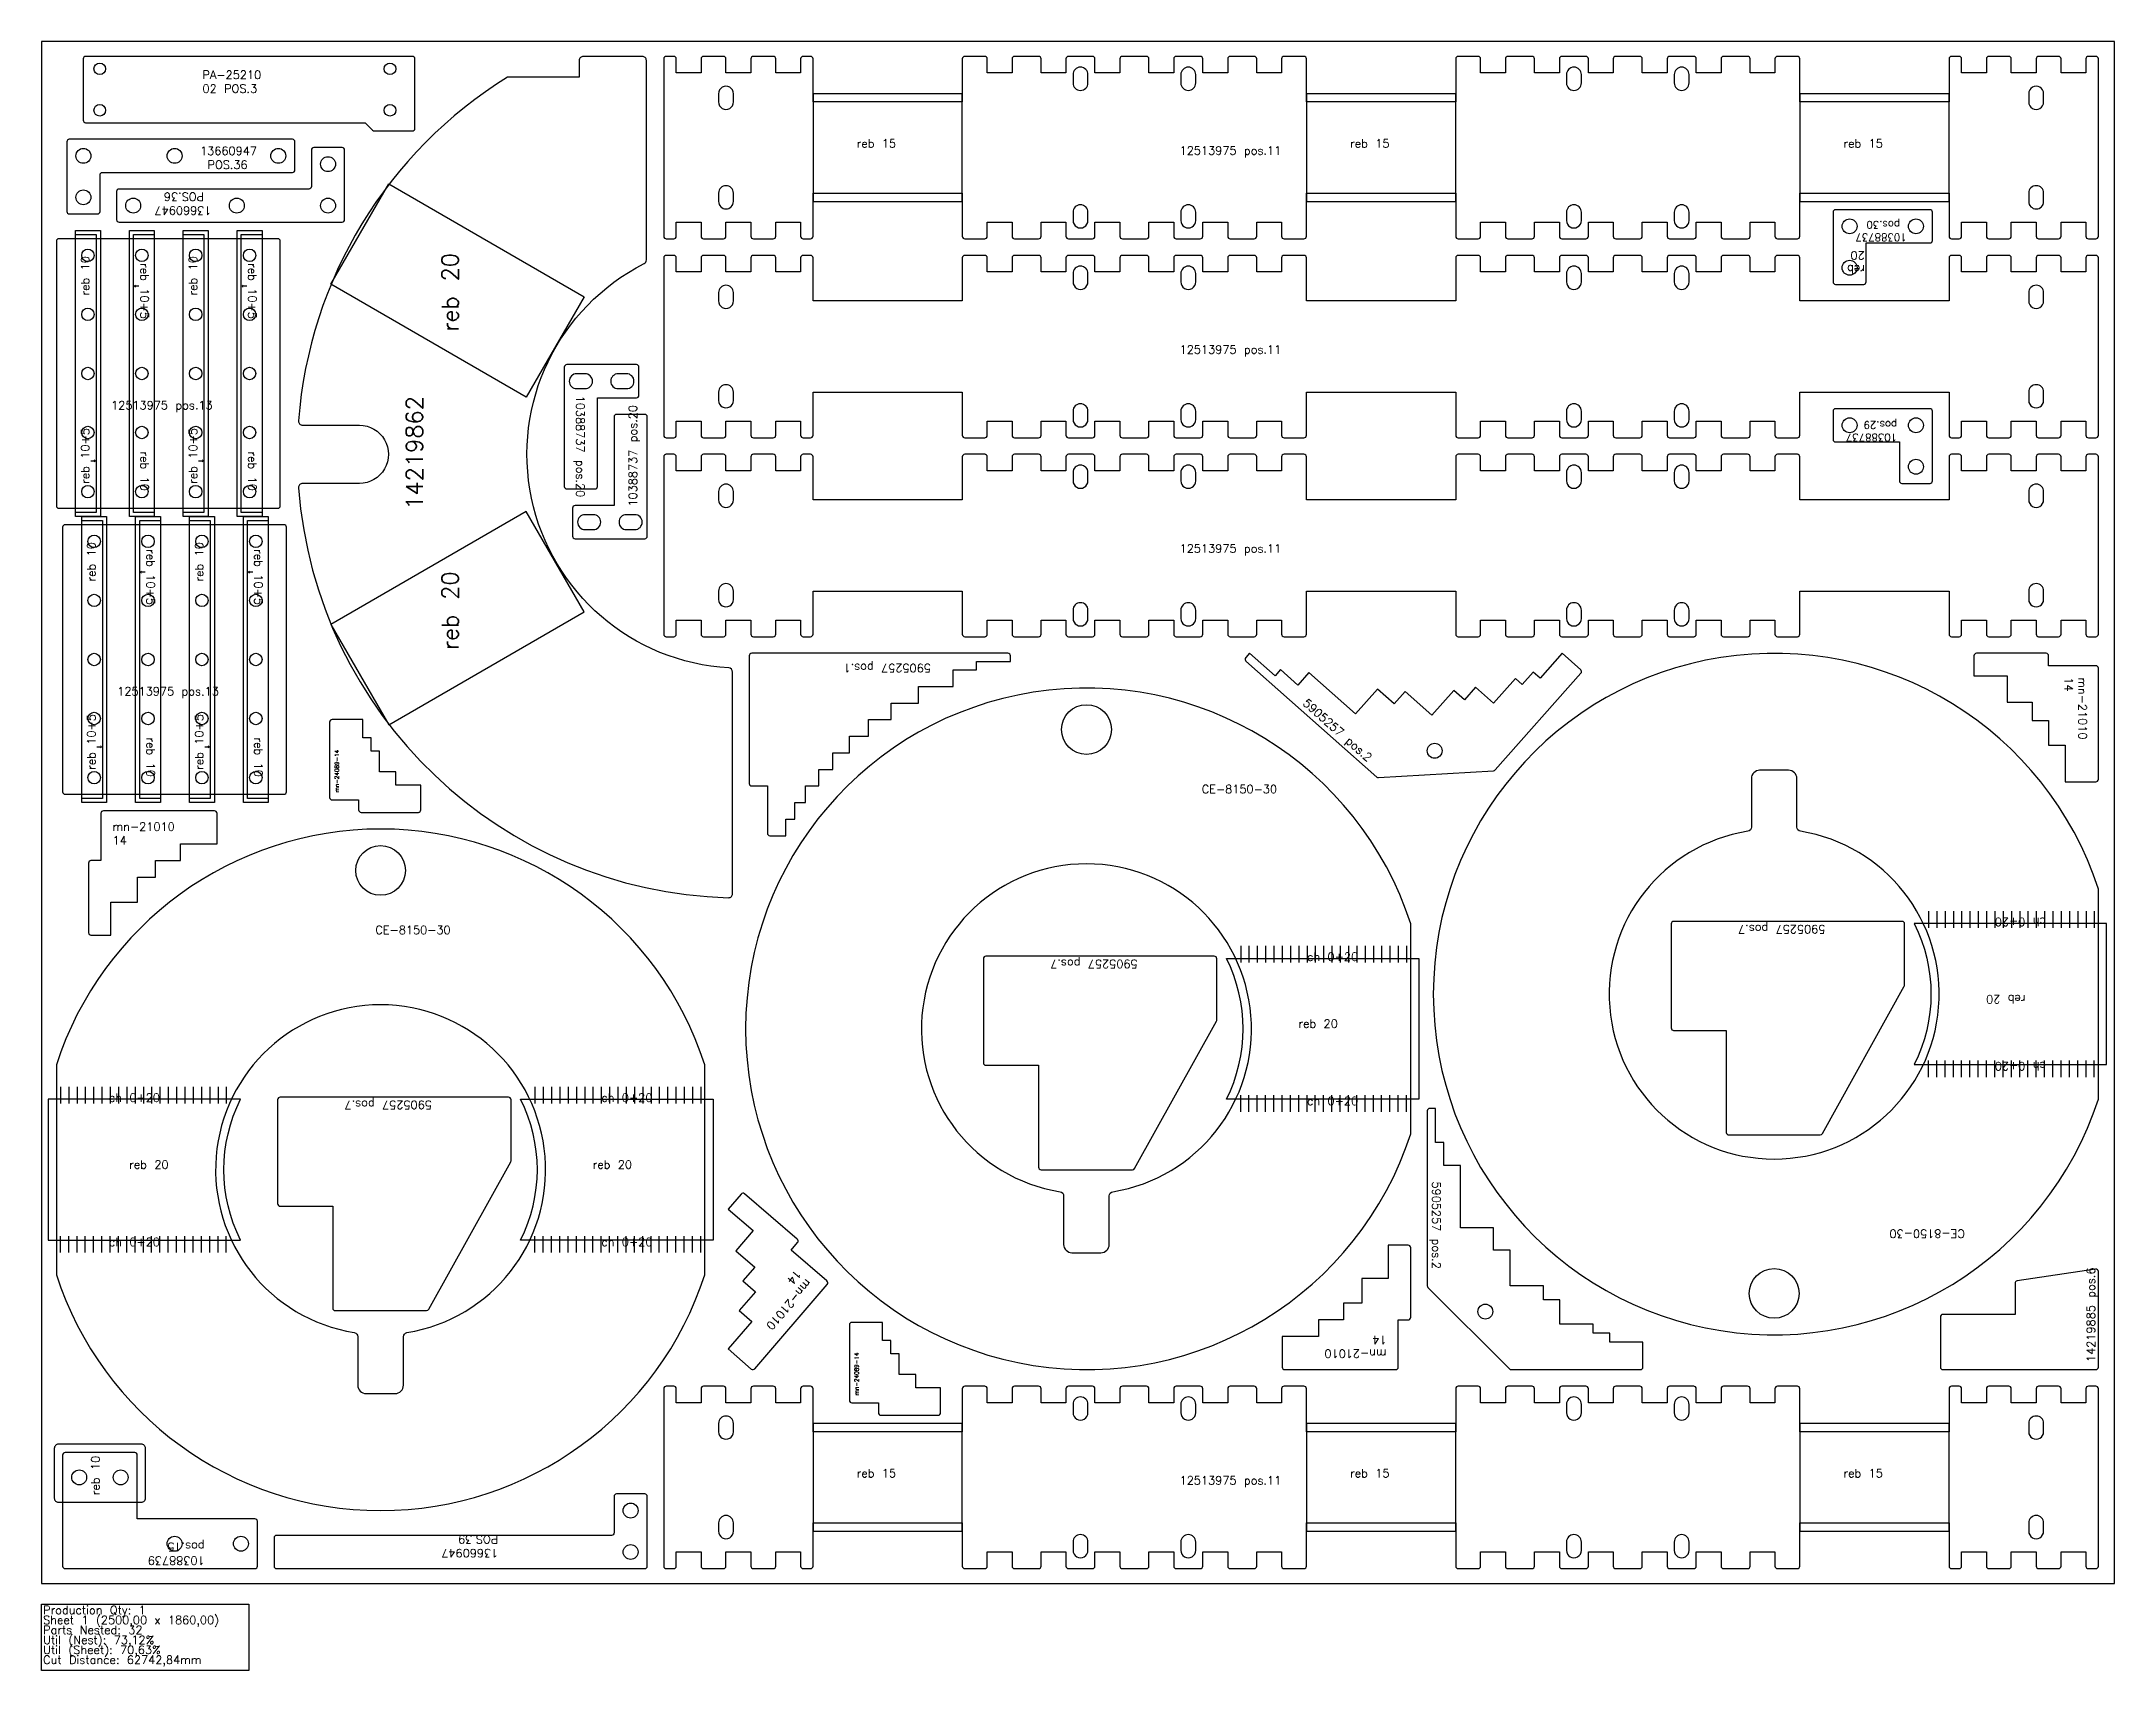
# Model space of a CAD drawing. Header units: millimetres. Extents: x 0 to 2500, y -105 to 1860.
import ezdxf

# ---------------------------------------------------------------- set-up
doc = ezdxf.new("R2010")
doc.units = ezdxf.units.MM
for name, color, linetype in [('10388737v0', 7, 'Continuous'), ('10388739v0', 7, 'Continuous'), ('12513975', 7, 'Continuous'), ('13660947v0', 7, 'Continuous'), ('14219862', 7, 'Continuous'), ('14219885', 7, 'Continuous'), ('5905257', 7, 'Continuous'), ('CE-8150-30', 7, 'Continuous'), ('Chanfro', 7, 'Continuous'), ('mn-21010 14', 7, 'Continuous'), ('mn-24089-14', 7, 'Continuous'), ('PA-25210-02', 7, 'Continuous'), ('Rebaixo', 7, 'Continuous'), ('sheet', 24, 'Continuous'), ('Stats', 7, 'Continuous'), ('Texto', 7, 'Continuous')]:
    doc.layers.add(name, color=color, linetype=linetype)
doc.styles.get("Standard").update_dxf_attribs({"font": 'txt.shx'})

msp = doc.modelspace()

# ---------------------------------------------------------------- texts
at = {"layer": 'Chanfro', "color": 1, "char_height": 10, "rotation": 180}
for insert, attachment_point in [((2355.6, 803), 9), ((2355.6, 618.9), 3)]:
    msp.add_mtext_dynamic_manual_height_columns('ch 0+20', width=61.964, gutter_width=12.5, heights=[0], dxfattribs=dict(at, insert=insert, attachment_point=attachment_point))
at = {"layer": 'Chanfro', "color": 1, "char_height": 10}
for insert, attachment_point in [((1526.2, 761), 1), ((142.9, 591.1), 3), ((675.1, 591.1), 1), ((1526.2, 577), 7), ((142.9, 407), 9), ((675.1, 407), 7)]:
    msp.add_mtext_dynamic_manual_height_columns('ch 0+20', width=61.964, gutter_width=12.5, heights=[0], dxfattribs=dict(at, insert=insert, attachment_point=attachment_point))
at = {"layer": 'Rebaixo', "color": 3, "char_height": 10, "attachment_point": 1}
for insert in [(983.1, 1742), (1578.1, 1742), (2173.1, 1742), (983.1, 138), (1578.1, 138), (2173.1, 138)]:
    msp.add_mtext_dynamic_manual_height_columns('reb 15', width=81.56, gutter_width=12.5, heights=[0], dxfattribs=dict(at, insert=insert))
at = {"layer": 'Rebaixo', "color": 6, "attachment_point": 1}
for s, width, insert, char_height, rotation in [('reb 20', 96.586, (482.8, 1509.9), 20, 90), ('reb 10', 68.93, (47.7, 1553.5), 10, 90), ('reb 10+5', 68.93, (129.3, 1592.6), 10, 270), ('reb 10', 68.93, (177.7, 1553.5), 10, 90), ('reb 10+5', 68.93, (259.3, 1592.6), 10, 270), ('reb 10+5', 68.93, (47.7, 1326.4), 10, 90), ('reb 10+5', 68.93, (177.7, 1326.4), 10, 90), ('reb 10', 68.93, (129.3, 1365.5), 10, 270), ('reb 10', 68.93, (259.3, 1365.5), 10, 270), ('reb 10', 68.93, (55.2, 1208.5), 10, 90), ('reb 10', 68.93, (185.2, 1208.5), 10, 90), ('reb 10+5', 68.93, (136.7, 1247.6), 10, 270), ('reb 10+5', 68.93, (266.7, 1247.6), 10, 270), ('reb 20', 96.586, (482.8, 1125.8), 20, 90), ('reb 10+5', 68.93, (55.2, 981.4), 10, 90), ('reb 10+5', 68.93, (185.2, 981.4), 10, 90), ('reb 10', 68.93, (136.7, 1020.5), 10, 270), ('reb 10', 68.93, (266.7, 1020.5), 10, 270)]:
    msp.add_mtext_dynamic_manual_height_columns(s, width=width, gutter_width=12.5, heights=[0], dxfattribs=dict(at, insert=insert, char_height=char_height, rotation=rotation))
at = {"layer": 'Rebaixo', "color": 2, "insert": (2198.8, 1606.8), "char_height": 10, "width": 40.707, "attachment_point": 7, "rotation": 180}
msp.add_mtext('reb 20 ', dxfattribs=at)
at = {"layer": 'Rebaixo', "color": 1, "insert": (2345.2, 699.7), "char_height": 10, "attachment_point": 3, "rotation": 180}
msp.add_mtext_dynamic_manual_height_columns('reb 20', width=58.377, gutter_width=12.5, heights=[0], dxfattribs=at)
at = {"layer": 'Rebaixo', "color": 1, "char_height": 10}
for insert, attachment_point in [((1515.8, 680.3), 1), ((153.3, 510.3), 3), ((664.7, 510.3), 1)]:
    msp.add_mtext_dynamic_manual_height_columns('reb 20', width=58.377, gutter_width=12.5, heights=[0], dxfattribs=dict(at, insert=insert, attachment_point=attachment_point))
at = {"layer": 'Rebaixo', "color": 4, "linetype": 'Continuous', "lineweight": 25, "insert": (60.1, 106.5), "char_height": 10, "attachment_point": 1, "rotation": 90}
msp.add_mtext_dynamic_manual_height_columns('reb 10', width=47.491, gutter_width=12.5, heights=[0], dxfattribs=at)
at = {"layer": 'Stats', "color": 60}
for s, p in [('Sheet 1 (2500,00 x 1860,00)', (2, -49)), ('Production Qty: 1', (2, -37)), ('Parts Nested: 32', (2, -61)), ('Util (Nest): 73,12%', (2, -73)), ('Util (Sheet): 70,63%', (2, -85)), ('Cut Distance: 62742,84mm', (2, -97))]:
    msp.add_text(s, height=10, dxfattribs=at).set_placement(p)
at = {"layer": 'Texto', "color": 2, "char_height": 10, "attachment_point": 1}
for s, insert, width in [('PA-25210 02 POS.3', (194.2, 1824.8), 93.785), ('13660947\\P POS.36', (191.3, 1733), 116.776), ('12513975 pos.11', (1372.6, 1493.4), 172.613), ('12513975 pos.11', (1372.6, 1253.4), 172.613), ('mn-21010 14', (85.7, 917.9), 87.681)]:
    msp.add_mtext(s, dxfattribs=dict(at, insert=insert, width=width))
at = {"layer": 'Texto', "color": 3, "char_height": 10, "width": 172.613, "attachment_point": 1}
for insert in [(1372.6, 1733.4), (1372.6, 129.4)]:
    msp.add_mtext('12513975 pos.11', dxfattribs=dict(at, insert=insert))
at = {"layer": 'Texto', "color": 2}
for s, insert, char_height, width, attachment_point, rotation in [('13660947\\P POS.36', (205, 1651), 10, 116.776, 1, 180), ('10388737\\P pos.30', (2249.3, 1646.2), 9, 206.32, 7, 180), ('10388737 pos.20', (654.8, 1432.7), 10, 206.32, 1, 270), ('10388737 pos.20', (708.2, 1299), 10, 206.32, 1, 90), ('10388737 \\Ppos.29', (2237.8, 1377.8), 9, 206.32, 1, 180), ('5905257 pos.1', (1072.6, 1099.1), 10, 209.203, 1, 180), ('mn-21010 14', (2466.5, 1093.1), 10, 87.681, 1, 270), ('5905257 pos.2', (1526.9, 1068.1), 10, 209.203, 1, 318.4422), ('mn-24089-14', (353.7, 954), 5, 76.182, 1, 90), ('5905257 pos.7', (2151.3, 784.2), 10, 209.203, 1, 180), ('5905257 pos.7', (1321.9, 742.3), 10, 209.203, 1, 180), ('5905257 pos.7', (470.8, 572.3), 10, 209.203, 1, 180), ('5905257 pos.2', (1687.2, 484.9), 10, 209.203, 1, 270), ('mn-21010 14', (929.8, 361.6), 10, 87.681, 1, 229.325), ('14219885 pos.6', (2466.5, 267.2), 10, 277.851, 1, 90), ('mn-24089-14', (980.5, 226.9), 5, 76.182, 1, 90), ('mn-21010 14', (1622.2, 272.1), 10, 87.681, 1, 180), ('13660947 POS.39', (550.8, 31.6), 10, 116.776, 1, 180)]:
    msp.add_mtext(s, dxfattribs=dict(at, insert=insert, char_height=char_height, width=width, attachment_point=attachment_point, rotation=rotation))
at = {"layer": 'Texto', "color": 6, "char_height": 10, "attachment_point": 1}
for insert in [(84, 1426.2), (91.4, 1081.2)]:
    msp.add_mtext_dynamic_manual_height_columns('12513975 pos.13', width=172.613, gutter_width=12.5, heights=[0], dxfattribs=dict(at, insert=insert))
at = {"layer": 'Texto', "color": 6, "insert": (439.8, 1295.1), "char_height": 20, "width": 576.404, "attachment_point": 1, "rotation": 90}
msp.add_mtext('14219862', dxfattribs=at)
at = {"layer": 'Texto', "color": 1, "char_height": 10, "width": 32.108, "attachment_point": 1}
for insert in [(1399.2, 963.2), (402.6, 793.3)]:
    msp.add_mtext('CE-8150-30', dxfattribs=dict(at, insert=insert))
at = {"layer": 'Texto', "color": 1, "insert": (2228.6, 416.8), "char_height": 10, "width": 32.108, "attachment_point": 3, "rotation": 180}
msp.add_mtext('CE-8150-30', dxfattribs=at)
at = {"layer": 'Texto', "color": 4, "insert": (196.8, 22.5), "char_height": 10, "width": 109.098, "attachment_point": 1, "rotation": 180}
msp.add_mtext('10388739 pos.15', dxfattribs=at)

# ---------------------------------------------------------------- linework, layer by layer
at = {"color": 3}
for points in [[(882.5, 1842), (858.5, 1842, 0.414214), (855.5, 1839), (855.5, 1822), (825.5, 1822), (825.5, 1839, 0.414214), (822.5, 1842), (798.5, 1842, 0.414214), (795.5, 1839), (795.5, 1822), (765.5, 1822), (765.5, 1839, 0.414214), (762.5, 1842), (753.5, 1842, 0.414214), (750.5, 1839), (750.5, 1625, 0.414214), (753.5, 1622), (762.5, 1622, 0.414214), (765.5, 1625), (765.5, 1642), (795.5, 1642), (795.5, 1625, 0.414214), (798.5, 1622), (822.5, 1622, 0.414214), (825.5, 1625), (825.5, 1642), (855.5, 1642), (855.5, 1625, 0.414214), (858.5, 1622), (882.5, 1622, 0.414214), (885.5, 1625), (885.5, 1642), (915.5, 1642), (915.5, 1625, 0.414214), (918.5, 1622), (927.5, 1622, 0.414214), (930.5, 1625), (930.5, 1677), (1110.5, 1677), (1110.5, 1625, 0.414214), (1113.5, 1622), (1137.5, 1622, 0.414214), (1140.5, 1625), (1140.5, 1642), (1170.5, 1642), (1170.5, 1625, 0.414214), (1173.5, 1622), (1202.5, 1622, 0.414214), (1205.5, 1625), (1205.5, 1642), (1235.5, 1642), (1235.5, 1625, 0.414214), (1238.5, 1622), (1267.5, 1622, 0.414214), (1270.5, 1625), (1270.5, 1642), (1300.5, 1642), (1300.5, 1625, 0.414214), (1303.5, 1622), (1332.5, 1622, 0.414214), (1335.5, 1625), (1335.5, 1642), (1365.5, 1642), (1365.5, 1625, 0.414214), (1368.5, 1622), (1397.5, 1622, 0.414214), (1400.5, 1625), (1400.5, 1642), (1430.5, 1642), (1430.5, 1625, 0.414214), (1433.5, 1622), (1462.5, 1622, 0.414214), (1465.5, 1625), (1465.5, 1642), (1495.5, 1642), (1495.5, 1625, 0.414214), (1498.5, 1622), (1522.5, 1622, 0.414214), (1525.5, 1625), (1525.5, 1677), (1705.5, 1677), (1705.5, 1625, 0.414214), (1708.5, 1622), (1732.5, 1622, 0.414214), (1735.5, 1625), (1735.5, 1642), (1765.5, 1642), (1765.5, 1625, 0.414214), (1768.5, 1622), (1797.5, 1622, 0.414214), (1800.5, 1625), (1800.5, 1642), (1830.5, 1642), (1830.5, 1625, 0.414214), (1833.5, 1622), (1862.5, 1622, 0.414214), (1865.5, 1625), (1865.5, 1642), (1895.5, 1642), (1895.5, 1625, 0.414214), (1898.5, 1622), (1927.5, 1622, 0.414214), (1930.5, 1625), (1930.5, 1642), (1960.5, 1642), (1960.5, 1625, 0.414214), (1963.5, 1622), (1992.5, 1622, 0.414214), (1995.5, 1625), (1995.5, 1642), (2025.5, 1642), (2025.5, 1625, 0.414214), (2028.5, 1622), (2057.5, 1622, 0.414214), (2060.5, 1625), (2060.5, 1642), (2090.5, 1642), (2090.5, 1625, 0.414214), (2093.5, 1622), (2117.5, 1622, 0.414214), (2120.5, 1625), (2120.5, 1677), (2300.5, 1677), (2300.5, 1625, 0.414214), (2303.5, 1622), (2312.5, 1622, 0.414214), (2315.5, 1625), (2315.5, 1642), (2345.5, 1642), (2345.5, 1625, 0.414214), (2348.5, 1622), (2372.5, 1622, 0.414214), (2375.5, 1625), (2375.5, 1642), (2405.5, 1642), (2405.5, 1625, 0.414214), (2408.5, 1622), (2432.5, 1622, 0.414214), (2435.5, 1625), (2435.5, 1642), (2465.5, 1642), (2465.5, 1625, 0.414214), (2468.5, 1622), (2477.5, 1622, 0.414214), (2480.5, 1625), (2480.5, 1839, 0.414214), (2477.5, 1842), (2468.5, 1842, 0.414214), (2465.5, 1839), (2465.5, 1822), (2435.5, 1822), (2435.5, 1839, 0.414214), (2432.5, 1842), (2408.5, 1842, 0.414214), (2405.5, 1839), (2405.5, 1822), (2375.5, 1822), (2375.5, 1839, 0.414214), (2372.5, 1842), (2348.5, 1842, 0.414214), (2345.5, 1839), (2345.5, 1822), (2315.5, 1822), (2315.5, 1839, 0.414214), (2312.5, 1842), (2303.5, 1842, 0.414214), (2300.5, 1839), (2300.5, 1787), (2120.5, 1787), (2120.5, 1839, 0.414214), (2117.5, 1842), (2093.5, 1842, 0.414214), (2090.5, 1839), (2090.5, 1822), (2060.5, 1822), (2060.5, 1839, 0.414214), (2057.5, 1842), (2028.5, 1842, 0.414214), (2025.5, 1839), (2025.5, 1822), (1995.5, 1822), (1995.5, 1839, 0.414214), (1992.5, 1842), (1963.5, 1842, 0.414214), (1960.5, 1839), (1960.5, 1822), (1930.5, 1822), (1930.5, 1839, 0.414214), (1927.5, 1842), (1898.5, 1842, 0.414214), (1895.5, 1839), (1895.5, 1822), (1865.5, 1822), (1865.5, 1839, 0.414214), (1862.5, 1842), (1833.5, 1842, 0.414214), (1830.5, 1839), (1830.5, 1822), (1800.5, 1822), (1800.5, 1839, 0.414214), (1797.5, 1842), (1768.5, 1842, 0.414214), (1765.5, 1839), (1765.5, 1822), (1735.5, 1822), (1735.5, 1839, 0.414214), (1732.5, 1842), (1708.5, 1842, 0.414214), (1705.5, 1839), (1705.5, 1787), (1525.5, 1787), (1525.5, 1839, 0.414214), (1522.5, 1842), (1498.5, 1842, 0.414214), (1495.5, 1839), (1495.5, 1822), (1465.5, 1822), (1465.5, 1839, 0.414214), (1462.5, 1842), (1433.5, 1842, 0.414214), (1430.5, 1839), (1430.5, 1822), (1400.5, 1822), (1400.5, 1839, 0.414214), (1397.5, 1842), (1368.5, 1842, 0.414214), (1365.5, 1839), (1365.5, 1822), (1335.5, 1822), (1335.5, 1839, 0.414214), (1332.5, 1842), (1303.5, 1842, 0.414214), (1300.5, 1839), (1300.5, 1822), (1270.5, 1822), (1270.5, 1839, 0.414214), (1267.5, 1842), (1238.5, 1842, 0.414214), (1235.5, 1839), (1235.5, 1822), (1205.5, 1822), (1205.5, 1839, 0.414214), (1202.5, 1842), (1173.5, 1842, 0.414214), (1170.5, 1839), (1170.5, 1822), (1140.5, 1822), (1140.5, 1839, 0.414214), (1137.5, 1842), (1113.5, 1842, 0.414214), (1110.5, 1839), (1110.5, 1787), (930.5, 1787), (930.5, 1839, 0.414214), (927.5, 1842), (918.5, 1842, 0.414214), (915.5, 1839), (915.5, 1822), (885.5, 1822), (885.5, 1839, 0.414214)], [(1244, 1810, 0.999952), (1262, 1810), (1262, 1820, 0.99994), (1244, 1820)], [(1374, 1810, 0.999952), (1392, 1810), (1392, 1820, 0.99994), (1374, 1820)], [(1839, 1810, 0.999952), (1857, 1810), (1857, 1820, 0.99994), (1839, 1820)], [(1969, 1810, 0.999952), (1987, 1810), (1987, 1820, 0.99994), (1969, 1820)], [(816.5, 1787, 1.00006), (834.5, 1787), (834.5, 1797, 1.000048), (816.5, 1797)], [(2396.5, 1787, 1.00006), (2414.5, 1787), (2414.5, 1797, 1.000048), (2396.5, 1797)], [(834.5, 1677, 0.99994), (816.5, 1677), (816.5, 1667, 0.999952), (834.5, 1667)], [(2414.5, 1677, 0.99994), (2396.5, 1677), (2396.5, 1667, 0.999952), (2414.5, 1667)], [(1262, 1654, 0.99994), (1244, 1654), (1244, 1644, 1.00006), (1262, 1644)], [(1392, 1654, 0.99994), (1374, 1654), (1374, 1644, 1.00006), (1392, 1644)], [(1857, 1654, 0.99994), (1839, 1654), (1839, 1644, 1.00006), (1857, 1644)], [(1987, 1654, 0.99994), (1969, 1654), (1969, 1644, 1.00006), (1987, 1644)], [(882.5, 238), (858.5, 238, 0.414214), (855.5, 235), (855.5, 218), (825.5, 218), (825.5, 235, 0.414214), (822.5, 238), (798.5, 238, 0.414214), (795.5, 235), (795.5, 218), (765.5, 218), (765.5, 235, 0.414214), (762.5, 238), (753.5, 238, 0.414214), (750.5, 235), (750.5, 21, 0.414214), (753.5, 18), (762.5, 18, 0.414214), (765.5, 21), (765.5, 38), (795.5, 38), (795.5, 21, 0.414214), (798.5, 18), (822.5, 18, 0.414214), (825.5, 21), (825.5, 38), (855.5, 38), (855.5, 21, 0.414214), (858.5, 18), (882.5, 18, 0.414214), (885.5, 21), (885.5, 38), (915.5, 38), (915.5, 21, 0.414214), (918.5, 18), (927.5, 18, 0.414214), (930.5, 21), (930.5, 73), (1110.5, 73), (1110.5, 21, 0.414214), (1113.5, 18), (1137.5, 18, 0.414214), (1140.5, 21), (1140.5, 38), (1170.5, 38), (1170.5, 21, 0.414214), (1173.5, 18), (1202.5, 18, 0.414214), (1205.5, 21), (1205.5, 38), (1235.5, 38), (1235.5, 21, 0.414214), (1238.5, 18), (1267.5, 18, 0.414214), (1270.5, 21), (1270.5, 38), (1300.5, 38), (1300.5, 21, 0.414214), (1303.5, 18), (1332.5, 18, 0.414214), (1335.5, 21), (1335.5, 38), (1365.5, 38), (1365.5, 21, 0.414214), (1368.5, 18), (1397.5, 18, 0.414214), (1400.5, 21), (1400.5, 38), (1430.5, 38), (1430.5, 21, 0.414214), (1433.5, 18), (1462.5, 18, 0.414214), (1465.5, 21), (1465.5, 38), (1495.5, 38), (1495.5, 21, 0.414214), (1498.5, 18), (1522.5, 18, 0.414214), (1525.5, 21), (1525.5, 73), (1705.5, 73), (1705.5, 21, 0.414214), (1708.5, 18), (1732.5, 18, 0.414214), (1735.5, 21), (1735.5, 38), (1765.5, 38), (1765.5, 21, 0.414214), (1768.5, 18), (1797.5, 18, 0.414214), (1800.5, 21), (1800.5, 38), (1830.5, 38), (1830.5, 21, 0.414214), (1833.5, 18), (1862.5, 18, 0.414214), (1865.5, 21), (1865.5, 38), (1895.5, 38), (1895.5, 21, 0.414214), (1898.5, 18), (1927.5, 18, 0.414214), (1930.5, 21), (1930.5, 38), (1960.5, 38), (1960.5, 21, 0.414214), (1963.5, 18), (1992.5, 18, 0.414214), (1995.5, 21), (1995.5, 38), (2025.5, 38), (2025.5, 21, 0.414214), (2028.5, 18), (2057.5, 18, 0.414214), (2060.5, 21), (2060.5, 38), (2090.5, 38), (2090.5, 21, 0.414214), (2093.5, 18), (2117.5, 18, 0.414214), (2120.5, 21), (2120.5, 73), (2300.5, 73), (2300.5, 21, 0.414214), (2303.5, 18), (2312.5, 18, 0.414214), (2315.5, 21), (2315.5, 38), (2345.5, 38), (2345.5, 21, 0.414214), (2348.5, 18), (2372.5, 18, 0.414214), (2375.5, 21), (2375.5, 38), (2405.5, 38), (2405.5, 21, 0.414214), (2408.5, 18), (2432.5, 18, 0.414214), (2435.5, 21), (2435.5, 38), (2465.5, 38), (2465.5, 21, 0.414214), (2468.5, 18), (2477.5, 18, 0.414214), (2480.5, 21), (2480.5, 235, 0.414214), (2477.5, 238), (2468.5, 238, 0.414214), (2465.5, 235), (2465.5, 218), (2435.5, 218), (2435.5, 235, 0.414214), (2432.5, 238), (2408.5, 238, 0.414214), (2405.5, 235), (2405.5, 218), (2375.5, 218), (2375.5, 235, 0.414214), (2372.5, 238), (2348.5, 238, 0.414214), (2345.5, 235), (2345.5, 218), (2315.5, 218), (2315.5, 235, 0.414214), (2312.5, 238), (2303.5, 238, 0.414214), (2300.5, 235), (2300.5, 183), (2120.5, 183), (2120.5, 235, 0.414214), (2117.5, 238), (2093.5, 238, 0.414214), (2090.5, 235), (2090.5, 218), (2060.5, 218), (2060.5, 235, 0.414214), (2057.5, 238), (2028.5, 238, 0.414214), (2025.5, 235), (2025.5, 218), (1995.5, 218), (1995.5, 235, 0.414214), (1992.5, 238), (1963.5, 238, 0.414214), (1960.5, 235), (1960.5, 218), (1930.5, 218), (1930.5, 235, 0.414214), (1927.5, 238), (1898.5, 238, 0.414214), (1895.5, 235), (1895.5, 218), (1865.5, 218), (1865.5, 235, 0.414214), (1862.5, 238), (1833.5, 238, 0.414214), (1830.5, 235), (1830.5, 218), (1800.5, 218), (1800.5, 235, 0.414214), (1797.5, 238), (1768.5, 238, 0.414214), (1765.5, 235), (1765.5, 218), (1735.5, 218), (1735.5, 235, 0.414214), (1732.5, 238), (1708.5, 238, 0.414214), (1705.5, 235), (1705.5, 183), (1525.5, 183), (1525.5, 235, 0.414214), (1522.5, 238), (1498.5, 238, 0.414214), (1495.5, 235), (1495.5, 218), (1465.5, 218), (1465.5, 235, 0.414214), (1462.5, 238), (1433.5, 238, 0.414214), (1430.5, 235), (1430.5, 218), (1400.5, 218), (1400.5, 235, 0.414214), (1397.5, 238), (1368.5, 238, 0.414214), (1365.5, 235), (1365.5, 218), (1335.5, 218), (1335.5, 235, 0.414214), (1332.5, 238), (1303.5, 238, 0.414214), (1300.5, 235), (1300.5, 218), (1270.5, 218), (1270.5, 235, 0.414214), (1267.5, 238), (1238.5, 238, 0.414214), (1235.5, 235), (1235.5, 218), (1205.5, 218), (1205.5, 235, 0.414214), (1202.5, 238), (1173.5, 238, 0.414214), (1170.5, 235), (1170.5, 218), (1140.5, 218), (1140.5, 235, 0.414214), (1137.5, 238), (1113.5, 238, 0.414214), (1110.5, 235), (1110.5, 183), (930.5, 183), (930.5, 235, 0.414214), (927.5, 238), (918.5, 238, 0.414214), (915.5, 235), (915.5, 218), (885.5, 218), (885.5, 235, 0.414214)], [(816.5, 183, 1.000033), (834.5, 183), (834.5, 193, 0.999967), (816.5, 193)], [(1244, 206, 1.000083), (1262, 206), (1262, 216, 0.999967), (1244, 216)], [(1374, 206, 1.000083), (1392, 206), (1392, 216, 0.999967), (1374, 216)], [(1839, 206, 1.000083), (1857, 206), (1857, 216, 0.999967), (1839, 216)], [(1969, 206, 1.000083), (1987, 206), (1987, 216, 0.999967), (1969, 216)], [(2396.5, 183, 1.000033), (2414.5, 183), (2414.5, 193, 0.999967), (2396.5, 193)], [(834.5, 73, 0.999967), (816.5, 73), (816.5, 63, 1.000083), (834.5, 63)], [(2414.5, 73, 0.999967), (2396.5, 73), (2396.5, 63, 1.000083), (2414.5, 63)], [(1262, 50, 0.999967), (1244, 50), (1244, 40, 1.000033), (1262, 40)], [(1392, 50, 0.999967), (1374, 50), (1374, 40, 1.000033), (1392, 40)], [(1857, 50, 0.999967), (1839, 50), (1839, 40, 1.000033), (1857, 40)], [(1987, 50, 0.999967), (1969, 50), (1969, 40, 1.000033), (1987, 40)]]:
    msp.add_lwpolyline(points, format="xyb", close=True, dxfattribs=at)
at = {"color": 2}
for points in [[(882.5, 1602), (858.5, 1602, 0.414214), (855.5, 1599), (855.5, 1582), (825.5, 1582), (825.5, 1599, 0.414214), (822.5, 1602), (798.5, 1602, 0.414214), (795.5, 1599), (795.5, 1582), (765.5, 1582), (765.5, 1599, 0.414214), (762.5, 1602), (753.5, 1602, 0.414214), (750.5, 1599), (750.5, 1385, 0.414214), (753.5, 1382), (762.5, 1382, 0.414214), (765.5, 1385), (765.5, 1402), (795.5, 1402), (795.5, 1385, 0.414214), (798.5, 1382), (822.5, 1382, 0.414214), (825.5, 1385), (825.5, 1402), (855.5, 1402), (855.5, 1385, 0.414214), (858.5, 1382), (882.5, 1382, 0.414214), (885.5, 1385), (885.5, 1402), (915.5, 1402), (915.5, 1385, 0.414214), (918.5, 1382), (927.5, 1382, 0.414214), (930.5, 1385), (930.5, 1437), (1110.5, 1437), (1110.5, 1385, 0.414214), (1113.5, 1382), (1137.5, 1382, 0.414214), (1140.5, 1385), (1140.5, 1402), (1170.5, 1402), (1170.5, 1385, 0.414214), (1173.5, 1382), (1202.5, 1382, 0.414214), (1205.5, 1385), (1205.5, 1402), (1235.5, 1402), (1235.5, 1385, 0.414214), (1238.5, 1382), (1267.5, 1382, 0.414214), (1270.5, 1385), (1270.5, 1402), (1300.5, 1402), (1300.5, 1385, 0.414214), (1303.5, 1382), (1332.5, 1382, 0.414214), (1335.5, 1385), (1335.5, 1402), (1365.5, 1402), (1365.5, 1385, 0.414214), (1368.5, 1382), (1397.5, 1382, 0.414214), (1400.5, 1385), (1400.5, 1402), (1430.5, 1402), (1430.5, 1385, 0.414214), (1433.5, 1382), (1462.5, 1382, 0.414214), (1465.5, 1385), (1465.5, 1402), (1495.5, 1402), (1495.5, 1385, 0.414214), (1498.5, 1382), (1522.5, 1382, 0.414214), (1525.5, 1385), (1525.5, 1437), (1705.5, 1437), (1705.5, 1385, 0.414214), (1708.5, 1382), (1732.5, 1382, 0.414214), (1735.5, 1385), (1735.5, 1402), (1765.5, 1402), (1765.5, 1385, 0.414214), (1768.5, 1382), (1797.5, 1382, 0.414214), (1800.5, 1385), (1800.5, 1402), (1830.5, 1402), (1830.5, 1385, 0.414214), (1833.5, 1382), (1862.5, 1382, 0.414214), (1865.5, 1385), (1865.5, 1402), (1895.5, 1402), (1895.5, 1385, 0.414214), (1898.5, 1382), (1927.5, 1382, 0.414214), (1930.5, 1385), (1930.5, 1402), (1960.5, 1402), (1960.5, 1385, 0.414214), (1963.5, 1382), (1992.5, 1382, 0.414214), (1995.5, 1385), (1995.5, 1402), (2025.5, 1402), (2025.5, 1385, 0.414214), (2028.5, 1382), (2057.5, 1382, 0.414214), (2060.5, 1385), (2060.5, 1402), (2090.5, 1402), (2090.5, 1385, 0.414214), (2093.5, 1382), (2117.5, 1382, 0.414214), (2120.5, 1385), (2120.5, 1437), (2300.5, 1437), (2300.5, 1385, 0.414214), (2303.5, 1382), (2312.5, 1382, 0.414214), (2315.5, 1385), (2315.5, 1402), (2345.5, 1402), (2345.5, 1385, 0.414214), (2348.5, 1382), (2372.5, 1382, 0.414214), (2375.5, 1385), (2375.5, 1402), (2405.5, 1402), (2405.5, 1385, 0.414214), (2408.5, 1382), (2432.5, 1382, 0.414214), (2435.5, 1385), (2435.5, 1402), (2465.5, 1402), (2465.5, 1385, 0.414214), (2468.5, 1382), (2477.5, 1382, 0.414214), (2480.5, 1385), (2480.5, 1599, 0.414214), (2477.5, 1602), (2468.5, 1602, 0.414214), (2465.5, 1599), (2465.5, 1582), (2435.5, 1582), (2435.5, 1599, 0.414214), (2432.5, 1602), (2408.5, 1602, 0.414214), (2405.5, 1599), (2405.5, 1582), (2375.5, 1582), (2375.5, 1599, 0.414214), (2372.5, 1602), (2348.5, 1602, 0.414214), (2345.5, 1599), (2345.5, 1582), (2315.5, 1582), (2315.5, 1599, 0.414214), (2312.5, 1602), (2303.5, 1602, 0.414214), (2300.5, 1599), (2300.5, 1547), (2120.5, 1547), (2120.5, 1599, 0.414214), (2117.5, 1602), (2093.5, 1602, 0.414214), (2090.5, 1599), (2090.5, 1582), (2060.5, 1582), (2060.5, 1599, 0.414214), (2057.5, 1602), (2028.5, 1602, 0.414214), (2025.5, 1599), (2025.5, 1582), (1995.5, 1582), (1995.5, 1599, 0.414214), (1992.5, 1602), (1963.5, 1602, 0.414214), (1960.5, 1599), (1960.5, 1582), (1930.5, 1582), (1930.5, 1599, 0.414214), (1927.5, 1602), (1898.5, 1602, 0.414214), (1895.5, 1599), (1895.5, 1582), (1865.5, 1582), (1865.5, 1599, 0.414214), (1862.5, 1602), (1833.5, 1602, 0.414214), (1830.5, 1599), (1830.5, 1582), (1800.5, 1582), (1800.5, 1599, 0.414214), (1797.5, 1602), (1768.5, 1602, 0.414214), (1765.5, 1599), (1765.5, 1582), (1735.5, 1582), (1735.5, 1599, 0.414214), (1732.5, 1602), (1708.5, 1602, 0.414214), (1705.5, 1599), (1705.5, 1547), (1525.5, 1547), (1525.5, 1599, 0.414214), (1522.5, 1602), (1498.5, 1602, 0.414214), (1495.5, 1599), (1495.5, 1582), (1465.5, 1582), (1465.5, 1599, 0.414214), (1462.5, 1602), (1433.5, 1602, 0.414214), (1430.5, 1599), (1430.5, 1582), (1400.5, 1582), (1400.5, 1599, 0.414214), (1397.5, 1602), (1368.5, 1602, 0.414214), (1365.5, 1599), (1365.5, 1582), (1335.5, 1582), (1335.5, 1599, 0.414214), (1332.5, 1602), (1303.5, 1602, 0.414214), (1300.5, 1599), (1300.5, 1582), (1270.5, 1582), (1270.5, 1599, 0.414214), (1267.5, 1602), (1238.5, 1602, 0.414214), (1235.5, 1599), (1235.5, 1582), (1205.5, 1582), (1205.5, 1599, 0.414214), (1202.5, 1602), (1173.5, 1602, 0.414214), (1170.5, 1599), (1170.5, 1582), (1140.5, 1582), (1140.5, 1599, 0.414214), (1137.5, 1602), (1113.5, 1602, 0.414214), (1110.5, 1599), (1110.5, 1547), (930.5, 1547), (930.5, 1599, 0.414214), (927.5, 1602), (918.5, 1602, 0.414214), (915.5, 1599), (915.5, 1582), (885.5, 1582), (885.5, 1599, 0.414214)], [(1244, 1570, 1.000049), (1262, 1570), (1262, 1580, 0.999951), (1244, 1580)], [(1374, 1570, 1.000049), (1392, 1570), (1392, 1580, 0.999951), (1374, 1580)], [(1839, 1570, 1.000049), (1857, 1570), (1857, 1580, 0.999951), (1839, 1580)], [(1969, 1570, 1.000049), (1987, 1570), (1987, 1580, 0.999951), (1969, 1580)], [(816.5, 1547, 1.000049), (834.5, 1547), (834.5, 1557, 0.999951), (816.5, 1557)], [(2396.5, 1547, 1.000049), (2414.5, 1547), (2414.5, 1557, 0.999951), (2396.5, 1557)], [(834.5, 1437, 0.999951), (816.5, 1437), (816.5, 1427, 1.000049), (834.5, 1427)], [(2414.5, 1437, 0.999951), (2396.5, 1437), (2396.5, 1427, 1.000049), (2414.5, 1427)], [(1262, 1414, 0.999951), (1244, 1414), (1244, 1404, 1.000049), (1262, 1404)], [(1392, 1414, 0.999951), (1374, 1414), (1374, 1404, 1.000049), (1392, 1404)], [(1857, 1414, 0.999951), (1839, 1414), (1839, 1404, 1.000049), (1857, 1404)], [(1987, 1414, 0.999951), (1969, 1414), (1969, 1404, 1.000049), (1987, 1404)], [(882.5, 1362), (858.5, 1362, 0.414214), (855.5, 1359), (855.5, 1342), (825.5, 1342), (825.5, 1359, 0.414214), (822.5, 1362), (798.5, 1362, 0.414214), (795.5, 1359), (795.5, 1342), (765.5, 1342), (765.5, 1359, 0.414214), (762.5, 1362), (753.5, 1362, 0.414214), (750.5, 1359), (750.5, 1145, 0.414214), (753.5, 1142), (762.5, 1142, 0.414214), (765.5, 1145), (765.5, 1162), (795.5, 1162), (795.5, 1145, 0.414214), (798.5, 1142), (822.5, 1142, 0.414214), (825.5, 1145), (825.5, 1162), (855.5, 1162), (855.5, 1145, 0.414214), (858.5, 1142), (882.5, 1142, 0.414214), (885.5, 1145), (885.5, 1162), (915.5, 1162), (915.5, 1145, 0.414214), (918.5, 1142), (927.5, 1142, 0.414214), (930.5, 1145), (930.5, 1197), (1110.5, 1197), (1110.5, 1145, 0.414214), (1113.5, 1142), (1137.5, 1142, 0.414214), (1140.5, 1145), (1140.5, 1162), (1170.5, 1162), (1170.5, 1145, 0.414214), (1173.5, 1142), (1202.5, 1142, 0.414214), (1205.5, 1145), (1205.5, 1162), (1235.5, 1162), (1235.5, 1145, 0.414214), (1238.5, 1142), (1267.5, 1142, 0.414214), (1270.5, 1145), (1270.5, 1162), (1300.5, 1162), (1300.5, 1145, 0.414214), (1303.5, 1142), (1332.5, 1142, 0.414214), (1335.5, 1145), (1335.5, 1162), (1365.5, 1162), (1365.5, 1145, 0.414214), (1368.5, 1142), (1397.5, 1142, 0.414214), (1400.5, 1145), (1400.5, 1162), (1430.5, 1162), (1430.5, 1145, 0.414214), (1433.5, 1142), (1462.5, 1142, 0.414214), (1465.5, 1145), (1465.5, 1162), (1495.5, 1162), (1495.5, 1145, 0.414214), (1498.5, 1142), (1522.5, 1142, 0.414214), (1525.5, 1145), (1525.5, 1197), (1705.5, 1197), (1705.5, 1145, 0.414214), (1708.5, 1142), (1732.5, 1142, 0.414214), (1735.5, 1145), (1735.5, 1162), (1765.5, 1162), (1765.5, 1145, 0.414214), (1768.5, 1142), (1797.5, 1142, 0.414214), (1800.5, 1145), (1800.5, 1162), (1830.5, 1162), (1830.5, 1145, 0.414214), (1833.5, 1142), (1862.5, 1142, 0.414214), (1865.5, 1145), (1865.5, 1162), (1895.5, 1162), (1895.5, 1145, 0.414214), (1898.5, 1142), (1927.5, 1142, 0.414214), (1930.5, 1145), (1930.5, 1162), (1960.5, 1162), (1960.5, 1145, 0.414214), (1963.5, 1142), (1992.5, 1142, 0.414214), (1995.5, 1145), (1995.5, 1162), (2025.5, 1162), (2025.5, 1145, 0.414214), (2028.5, 1142), (2057.5, 1142, 0.414214), (2060.5, 1145), (2060.5, 1162), (2090.5, 1162), (2090.5, 1145, 0.414214), (2093.5, 1142), (2117.5, 1142, 0.414214), (2120.5, 1145), (2120.5, 1197), (2300.5, 1197), (2300.5, 1145, 0.414214), (2303.5, 1142), (2312.5, 1142, 0.414214), (2315.5, 1145), (2315.5, 1162), (2345.5, 1162), (2345.5, 1145, 0.414214), (2348.5, 1142), (2372.5, 1142, 0.414214), (2375.5, 1145), (2375.5, 1162), (2405.5, 1162), (2405.5, 1145, 0.414214), (2408.5, 1142), (2432.5, 1142, 0.414214), (2435.5, 1145), (2435.5, 1162), (2465.5, 1162), (2465.5, 1145, 0.414214), (2468.5, 1142), (2477.5, 1142, 0.414214), (2480.5, 1145), (2480.5, 1359, 0.414214), (2477.5, 1362), (2468.5, 1362, 0.414214), (2465.5, 1359), (2465.5, 1342), (2435.5, 1342), (2435.5, 1359, 0.414214), (2432.5, 1362), (2408.5, 1362, 0.414214), (2405.5, 1359), (2405.5, 1342), (2375.5, 1342), (2375.5, 1359, 0.414214), (2372.5, 1362), (2348.5, 1362, 0.414214), (2345.5, 1359), (2345.5, 1342), (2315.5, 1342), (2315.5, 1359, 0.414214), (2312.5, 1362), (2303.5, 1362, 0.414214), (2300.5, 1359), (2300.5, 1307), (2120.5, 1307), (2120.5, 1359, 0.414214), (2117.5, 1362), (2093.5, 1362, 0.414214), (2090.5, 1359), (2090.5, 1342), (2060.5, 1342), (2060.5, 1359, 0.414214), (2057.5, 1362), (2028.5, 1362, 0.414214), (2025.5, 1359), (2025.5, 1342), (1995.5, 1342), (1995.5, 1359, 0.414214), (1992.5, 1362), (1963.5, 1362, 0.414214), (1960.5, 1359), (1960.5, 1342), (1930.5, 1342), (1930.5, 1359, 0.414214), (1927.5, 1362), (1898.5, 1362, 0.414214), (1895.5, 1359), (1895.5, 1342), (1865.5, 1342), (1865.5, 1359, 0.414214), (1862.5, 1362), (1833.5, 1362, 0.414214), (1830.5, 1359), (1830.5, 1342), (1800.5, 1342), (1800.5, 1359, 0.414214), (1797.5, 1362), (1768.5, 1362, 0.414214), (1765.5, 1359), (1765.5, 1342), (1735.5, 1342), (1735.5, 1359, 0.414214), (1732.5, 1362), (1708.5, 1362, 0.414214), (1705.5, 1359), (1705.5, 1307), (1525.5, 1307), (1525.5, 1359, 0.414214), (1522.5, 1362), (1498.5, 1362, 0.414214), (1495.5, 1359), (1495.5, 1342), (1465.5, 1342), (1465.5, 1359, 0.414214), (1462.5, 1362), (1433.5, 1362, 0.414214), (1430.5, 1359), (1430.5, 1342), (1400.5, 1342), (1400.5, 1359, 0.414214), (1397.5, 1362), (1368.5, 1362, 0.414214), (1365.5, 1359), (1365.5, 1342), (1335.5, 1342), (1335.5, 1359, 0.414214), (1332.5, 1362), (1303.5, 1362, 0.414214), (1300.5, 1359), (1300.5, 1342), (1270.5, 1342), (1270.5, 1359, 0.414214), (1267.5, 1362), (1238.5, 1362, 0.414214), (1235.5, 1359), (1235.5, 1342), (1205.5, 1342), (1205.5, 1359, 0.414214), (1202.5, 1362), (1173.5, 1362, 0.414214), (1170.5, 1359), (1170.5, 1342), (1140.5, 1342), (1140.5, 1359, 0.414214), (1137.5, 1362), (1113.5, 1362, 0.414214), (1110.5, 1359), (1110.5, 1307), (930.5, 1307), (930.5, 1359, 0.414214), (927.5, 1362), (918.5, 1362, 0.414214), (915.5, 1359), (915.5, 1342), (885.5, 1342), (885.5, 1359, 0.414214)], [(816.5, 1307, 1.000006), (834.5, 1307), (834.5, 1317, 0.999923), (816.5, 1317)], [(1244, 1330, 1.000006), (1262, 1330), (1262, 1340, 0.999994), (1244, 1340)], [(1374, 1330, 1.000006), (1392, 1330), (1392, 1340, 0.999994), (1374, 1340)], [(1839, 1330, 1.000006), (1857, 1330), (1857, 1340, 0.999994), (1839, 1340)], [(1969, 1330, 1.000006), (1987, 1330), (1987, 1340, 0.999994), (1969, 1340)], [(2396.5, 1307, 1.000006), (2414.5, 1307), (2414.5, 1317, 0.999923), (2396.5, 1317)], [(834.5, 1197, 0.999994), (816.5, 1197), (816.5, 1187, 1.000006), (834.5, 1187)], [(2414.5, 1197, 0.999994), (2396.5, 1197), (2396.5, 1187, 1.000006), (2414.5, 1187)], [(1262, 1174, 0.999923), (1244, 1174), (1244, 1164, 1.000077), (1262, 1164)], [(1392, 1174, 0.999923), (1374, 1174), (1374, 1164, 1.000077), (1392, 1164)], [(1857, 1174, 0.999923), (1839, 1174), (1839, 1164, 1.000077), (1857, 1164)], [(1987, 1174, 0.999923), (1969, 1174), (1969, 1164, 1.000077), (1987, 1164)]]:
    msp.add_lwpolyline(points, format="xyb", close=True, dxfattribs=at)
for centre, start, end in [((645.5, 1450.2), 90, 270), ((655.5, 1450.2), 270, 90), ((695.5, 1450.2), 90, 270), ((705.5, 1450.2), 270, 90), ((655.5, 1280.2), 90, 270), ((665.5, 1280.2), 270, 90), ((705.5, 1280.2), 90, 270), ((715.5, 1280.2), 270, 90)]:
    msp.add_arc(centre, 9, start, end, dxfattribs=at)
at = {"layer": '10388737v0', "color": 2}
for p, q in [((655.5, 1459.2), (645.5, 1459.2)), ((705.5, 1459.2), (695.5, 1459.2)), ((645.5, 1441.2), (655.5, 1441.2)), ((695.5, 1441.2), (705.5, 1441.2)), ((665.5, 1289.2), (655.5, 1289.2)), ((715.5, 1289.2), (705.5, 1289.2)), ((655.5, 1271.2), (665.5, 1271.2)), ((705.5, 1271.2), (715.5, 1271.2))]:
    msp.add_line(p, q, dxfattribs=at)
for points in [[(2280.5, 1654, 0.414214), (2277.5, 1657), (2163.5, 1657, 0.414214), (2160.5, 1654), (2160.5, 1570, 0.414214), (2163.5, 1567), (2197.5, 1567, 0.414214), (2200.5, 1570), (2200.5, 1617), (2277.5, 1617, 0.414214), (2280.5, 1620)], [(633.5, 1470.2, 0.414214), (630.5, 1467.2), (630.5, 1323.2, 0.414214), (633.5, 1320.2), (667.5, 1320.2, 0.414214), (670.5, 1323.2), (670.5, 1430.2), (717.5, 1430.2, 0.414214), (720.5, 1433.2), (720.5, 1467.2, 0.414214), (717.5, 1470.2)], [(727.5, 1260.2, 0.414214), (730.5, 1263.2), (730.5, 1407.2, 0.414214), (727.5, 1410.2), (693.5, 1410.2, 0.414214), (690.5, 1407.2), (690.5, 1300.2), (643.5, 1300.2, 0.414214), (640.5, 1297.2), (640.5, 1263.2, 0.414214), (643.5, 1260.2)], [(2280.5, 1414, 0.414214), (2277.5, 1417), (2163.5, 1417, 0.414214), (2160.5, 1414), (2160.5, 1380, 0.414214), (2163.5, 1377), (2240.5, 1377), (2240.5, 1330, 0.414214), (2243.5, 1327), (2277.5, 1327, 0.414214), (2280.5, 1330)]]:
    msp.add_lwpolyline(points, format="xyb", close=True, dxfattribs=at)
for centre in [(2180.5, 1637), (2260.5, 1637), (2180.5, 1587), (2180.5, 1397), (2260.5, 1397), (2260.5, 1347)]:
    msp.add_circle(centre, 9, dxfattribs=at)
at = {"layer": '10388739v0', "color": 4}
msp.add_lwpolyline([(115.5, 78), (115.5, 155, 0.414214), (112.5, 158), (28.5, 158, 0.414214), (25.5, 155), (25.5, 21, 0.414214), (28.5, 18), (257.5, 18, 0.414214), (260.5, 21), (260.5, 75, 0.414214), (257.5, 78)], format="xyb", close=True, dxfattribs=at)
at = {"layer": '10388739v0', "color": 4, "linetype": 'Continuous', "lineweight": 25}
for centre in [(45.5, 128), (95.5, 128)]:
    msp.add_circle(centre, 9, dxfattribs=at)
at = {"layer": '10388739v0', "color": 4}
for centre in [(160.5, 48), (240.5, 48)]:
    msp.add_circle(centre, 9, dxfattribs=at)
at = {"layer": '12513975', "color": 6}
for p, q in [((117.6, 1564.9), (113.5, 1564.9)), ((247.6, 1564.9), (243.5, 1564.9)), ((59.4, 1354.1), (63.5, 1354.1)), ((189.4, 1354.1), (193.5, 1354.1)), ((125, 1219.9), (121, 1219.9)), ((255, 1219.9), (251, 1219.9)), ((66.9, 1009.1), (70.9, 1009.1)), ((196.9, 1009.1), (200.9, 1009.1))]:
    msp.add_line(p, q, dxfattribs=at)
for points in [[(285, 1622), (21, 1622, 0.414214), (18, 1619), (18, 1300, 0.414214), (21, 1297), (285, 1297, 0.414214), (288, 1300), (288, 1619, 0.414214)], [(292.5, 1277), (28.5, 1277, 0.414214), (25.5, 1274), (25.5, 955, 0.414214), (28.5, 952), (292.5, 952, 0.414214), (295.5, 955), (295.5, 1274, 0.414214)]]:
    msp.add_lwpolyline(points, format="xyb", close=True, dxfattribs=at)
for points in [[(113.3, 1565.7), (111.9, 1564.9), (113.3, 1564.1)], [(243.3, 1565.7), (241.9, 1564.9), (243.3, 1564.1)], [(63.7, 1353.3), (65.1, 1354.1), (63.7, 1354.9)], [(193.7, 1353.3), (195.1, 1354.1), (193.7, 1354.9)], [(120.8, 1220.7), (119.4, 1219.9), (120.8, 1219.1)], [(250.8, 1220.7), (249.4, 1219.9), (250.8, 1219.1)], [(71.1, 1008.3), (72.5, 1009.1), (71.1, 1009.9)], [(201.1, 1008.3), (202.5, 1009.1), (201.1, 1009.9)]]:
    msp.add_lwpolyline(points, dxfattribs=at)
at = {"layer": '12513975', "color": 6, "linetype": 'Continuous', "lineweight": 25}
for centre in [(56, 1602), (121, 1602), (186, 1602), (251, 1602), (56, 1530.8), (121, 1530.8), (186, 1530.8), (251, 1530.8), (56, 1459.5), (121, 1459.5), (186, 1459.5), (251, 1459.5), (56, 1388.3), (121, 1388.3), (186, 1388.3), (251, 1388.3), (56, 1317), (121, 1317), (186, 1317), (251, 1317), (63.5, 1257), (128.5, 1257), (193.5, 1257), (258.5, 1257), (63.5, 1185.8), (128.5, 1185.8), (193.5, 1185.8), (258.5, 1185.8), (63.5, 1114.5), (128.5, 1114.5), (193.5, 1114.5), (258.5, 1114.5), (63.5, 1043.3), (128.5, 1043.3), (193.5, 1043.3), (258.5, 1043.3), (63.5, 972), (128.5, 972), (193.5, 972), (258.5, 972)]:
    msp.add_circle(centre, 7.5, dxfattribs=at)
at = {"layer": '13660947v0', "color": 2}
for points in [[(73.6, 1702), (302.6, 1702, 0.414214), (305.6, 1705), (305.6, 1739, 0.414214), (302.6, 1742), (33.6, 1742, 0.414214), (30.6, 1739), (30.6, 1655, 0.414214), (33.6, 1652), (67.6, 1652, 0.414214), (70.6, 1655), (70.6, 1699, -0.414214)], [(322.6, 1682), (93.6, 1682, 0.414214), (90.6, 1679), (90.6, 1645, 0.414214), (93.6, 1642), (362.6, 1642, 0.414214), (365.6, 1645), (365.6, 1729, 0.414214), (362.6, 1732), (328.6, 1732, 0.414214), (325.6, 1729), (325.6, 1685, -0.414214)], [(730.5, 21), (730.5, 105, 0.414214), (727.5, 108), (693.5, 108, 0.414214), (690.5, 105), (690.5, 61, -0.414214), (687.5, 58), (283.5, 58, 0.414214), (280.5, 55), (280.5, 21, 0.414214), (283.5, 18), (727.5, 18, 0.414214)]]:
    msp.add_lwpolyline(points, format="xyb", close=True, dxfattribs=at)
for centre in [(50.6, 1722), (160.6, 1722), (285.6, 1722), (345.6, 1712), (50.6, 1672), (110.6, 1662), (235.6, 1662), (345.6, 1662), (710.5, 88), (710.5, 38)]:
    msp.add_circle(centre, 9, dxfattribs=at)
at = {"layer": '14219862', "color": 6}
msp.add_lwpolyline([(729.5, 1837, 0.414214), (724.5, 1842), (653.5, 1842, 0.414214), (648.5, 1837), (648.5, 1817), (562.1, 1817, 0.239775), (310, 1402.4, 0.436517), (315, 1397), (383.5, 1397, -1.000015), (383.5, 1327), (315, 1327, 0.436517), (310, 1321.6, 0.384114), (828.4, 827.2, 0.422529), (833.5, 832.2), (833.5, 1099.4, 0.397597), (828.8, 1104.4, -0.766136), (726.8, 1592.1, 0.282489), (729.5, 1596.5)], format="xyb", close=True, dxfattribs=at)
at = {"layer": '14219885', "color": 2}
msp.add_lwpolyline([(2380, 361.9), (2380, 324.5), (2293, 324.5, 0.414214), (2290, 321.5), (2290, 261, 0.414214), (2293, 258), (2477.5, 258, 0.414214), (2480.5, 261), (2480.5, 376.2, 0.458974), (2477.1, 379.2), (2382.6, 364.9, 0.370826)], format="xyb", close=True, dxfattribs=at)
at = {"layer": '5905257', "color": 2}
for points in [[(1099.5, 1082), (1099.5, 1102), (1127.5, 1102), (1127.5, 1112), (1168.5, 1112), (1168.5, 1119, 0.414214), (1165.5, 1122), (856.5, 1122, 0.414214), (853.5, 1119), (853.5, 965, 0.414214), (856.5, 962), (875.5, 962), (875.5, 905, 0.414214), (878.5, 902), (897.5, 902), (897.5, 922), (908.5, 922), (908.5, 942), (921.5, 942), (921.5, 962), (937.5, 962), (937.5, 982), (954.5, 982), (954.5, 1002), (974.5, 1002), (974.5, 1022), (997.5, 1022), (997.5, 1042), (1024.5, 1042), (1024.5, 1062), (1057.5, 1062), (1057.5, 1082)], [(1528.5, 1098.7), (1515.2, 1083.7), (1494.2, 1102.3), (1487.6, 1094.8), (1456.9, 1122), (1452.3, 1116.8, 0.414214), (1452.5, 1112.5), (1610.3, 972.7, 0.198912), (1612.4, 972), (1751.1, 980.3, 0.198912), (1753.2, 981.3), (1856.5, 1097.9, 0.414214), (1856.2, 1102.1), (1833.8, 1122), (1807.3, 1092.1), (1799, 1099.4), (1785.8, 1084.4), (1777.5, 1091.7), (1751, 1061.8), (1729.3, 1081), (1716, 1066), (1703.3, 1077.3), (1676.8, 1047.4), (1644.6, 1075.9), (1631.3, 1060.9), (1611.1, 1078.9), (1584.6, 1048.9)], [(2031.8, 544.1, 0.414214), (2034.8, 541.1), (2145.1, 541.1, 0.272375), (2147.7, 542.6), (2246.4, 720.4, 0.127458), (2246.8, 721.8), (2246.8, 795.6, 0.414214), (2243.8, 798.6), (1968.3, 798.6, 0.414214), (1965.3, 795.6), (1965.3, 670.1, 0.414214), (1968.3, 667.1), (2031.8, 667.1)], [(1202.4, 502.1, 0.414214), (1205.4, 499.1), (1315.6, 499.1, 0.272375), (1318.3, 500.6), (1417, 678.4, 0.127458), (1417.4, 679.9), (1417.4, 753.6, 0.414214), (1414.4, 756.6), (1138.9, 756.6, 0.414214), (1135.9, 753.6), (1135.9, 628.1, 0.414214), (1138.9, 625.1), (1202.4, 625.1)], [(351.3, 332.1, 0.414214), (354.3, 329.1), (464.5, 329.1, 0.272375), (467.1, 330.7), (565.9, 508.5, 0.127458), (566.3, 509.9), (566.3, 583.6, 0.414214), (563.3, 586.6), (287.8, 586.6, 0.414214), (284.8, 583.6), (284.8, 458.1, 0.414214), (287.8, 455.1), (351.3, 455.1)], [(1711.2, 504), (1691.2, 504), (1691.2, 532), (1681.2, 532), (1681.2, 573), (1674.2, 573, 0.414214), (1671.2, 570), (1671.2, 359.2, 0.198912), (1672, 357.1), (1770.3, 258.9, 0.198912), (1772.4, 258), (1928.2, 258, 0.414214), (1931.2, 261), (1931.2, 291), (1891.2, 291), (1891.2, 302), (1871.2, 302), (1871.2, 313), (1831.2, 313), (1831.2, 342), (1811.2, 342), (1811.2, 359), (1771.2, 359), (1771.2, 402), (1751.2, 402), (1751.2, 429), (1711.2, 429)]]:
    msp.add_lwpolyline(points, format="xyb", close=True, dxfattribs=at)
for centre in [(1680.1, 1004.4), (1741.2, 328)]:
    msp.add_circle(centre, 9, dxfattribs=at)
at = {"layer": 'CE-8150-30', "color": 1}
for points in [[(2480.5, 584.3), (2480.5, 837.6, 6.332456)], [(1651.2, 795.7, 6.332456), (1651.2, 542.4)], [(2057.8, 907.4, 12.473677), (2121.2, 907.4, -0.368092), (2117, 912.3), (2117, 970.9, 0.414214), (2107, 980.9), (2072, 980.9, 0.414214), (2062, 970.9), (2062, 912.3, -0.368092)], [(800, 625.7, 0.72724), (18, 625.7), (18, 372.4, 0.72724), (800, 372.4)], [(1228.5, 472.6, -0.368092), (1232.7, 467.6), (1232.7, 409, 0.414214), (1242.7, 399), (1277.7, 399, 0.414214), (1287.7, 409), (1287.7, 467.6, -0.368092), (1291.9, 472.6, 12.473677)], [(377.3, 302.6, -0.368092), (381.5, 297.7), (381.5, 239.1, 0.414214), (391.5, 229.1), (426.5, 229.1, 0.414214), (436.5, 239.1), (436.5, 297.7, -0.368092), (440.7, 302.6, 12.473677)]]:
    msp.add_lwpolyline(points, format="xyb", close=True, dxfattribs=at)
for centre in [(1260.2, 1030), (409, 860.1), (2089.5, 349.9)]:
    msp.add_circle(centre, 30, dxfattribs=at)
at = {"layer": 'Chanfro', "color": 1}
for p, q in [((2275.6, 810.9), (2275.6, 790.9)), ((2285.6, 810.9), (2285.6, 790.9)), ((2295.6, 810.9), (2295.6, 790.9)), ((2305.6, 810.9), (2305.6, 790.9)), ((2315.6, 810.9), (2315.6, 790.9)), ((2325.6, 810.9), (2325.6, 790.9)), ((2335.6, 810.9), (2335.6, 790.9)), ((2345.6, 810.9), (2345.6, 790.9)), ((2355.6, 810.9), (2355.6, 790.9)), ((2365.6, 810.9), (2365.6, 790.9)), ((2375.6, 810.9), (2375.6, 790.9)), ((2385.6, 810.9), (2385.6, 790.9)), ((2395.6, 810.9), (2395.6, 790.9)), ((2405.6, 810.9), (2405.6, 790.9)), ((2415.6, 810.9), (2415.6, 790.9)), ((2425.6, 810.9), (2425.6, 790.9)), ((2435.6, 810.9), (2435.6, 790.9)), ((2445.6, 810.9), (2445.6, 790.9)), ((2455.6, 810.9), (2455.6, 790.9)), ((2465.6, 810.9), (2465.6, 790.9)), ((2475.6, 810.9), (2475.6, 790.9)), ((1446.2, 769), (1446.2, 749)), ((1456.2, 769), (1456.2, 749)), ((1466.2, 769), (1466.2, 749)), ((1476.2, 769), (1476.2, 749)), ((1486.2, 769), (1486.2, 749)), ((1496.2, 769), (1496.2, 749)), ((1506.2, 769), (1506.2, 749)), ((1516.2, 769), (1516.2, 749)), ((1526.2, 769), (1526.2, 749)), ((1536.2, 769), (1536.2, 749)), ((1546.2, 769), (1546.2, 749)), ((1556.2, 769), (1556.2, 749)), ((1566.2, 769), (1566.2, 749)), ((1576.2, 769), (1576.2, 749)), ((1586.2, 769), (1586.2, 749)), ((1596.2, 769), (1596.2, 749)), ((1606.2, 769), (1606.2, 749)), ((1616.2, 769), (1616.2, 749)), ((1626.2, 769), (1626.2, 749)), ((1636.2, 769), (1636.2, 749)), ((1646.2, 769), (1646.2, 749)), ((2275.6, 610.9), (2275.6, 630.9)), ((2285.6, 610.9), (2285.6, 630.9)), ((2295.6, 610.9), (2295.6, 630.9)), ((2305.6, 610.9), (2305.6, 630.9)), ((2315.6, 610.9), (2315.6, 630.9)), ((2325.6, 610.9), (2325.6, 630.9)), ((2335.6, 610.9), (2335.6, 630.9)), ((2345.6, 610.9), (2345.6, 630.9)), ((2355.6, 610.9), (2355.6, 630.9)), ((2365.6, 610.9), (2365.6, 630.9)), ((2375.6, 610.9), (2375.6, 630.9)), ((2385.6, 610.9), (2385.6, 630.9)), ((2395.6, 610.9), (2395.6, 630.9)), ((2405.6, 610.9), (2405.6, 630.9)), ((2415.6, 610.9), (2415.6, 630.9)), ((2425.6, 610.9), (2425.6, 630.9)), ((2435.6, 610.9), (2435.6, 630.9)), ((2445.6, 610.9), (2445.6, 630.9)), ((2455.6, 610.9), (2455.6, 630.9)), ((2465.6, 610.9), (2465.6, 630.9)), ((2475.6, 610.9), (2475.6, 630.9)), ((22.9, 599.1), (22.9, 579.1)), ((32.9, 599.1), (32.9, 579.1)), ((42.9, 599.1), (42.9, 579.1)), ((52.9, 599.1), (52.9, 579.1)), ((62.9, 599.1), (62.9, 579.1)), ((72.9, 599.1), (72.9, 579.1)), ((82.9, 599.1), (82.9, 579.1)), ((92.9, 599.1), (92.9, 579.1)), ((102.9, 599.1), (102.9, 579.1)), ((112.9, 599.1), (112.9, 579.1)), ((122.9, 599.1), (122.9, 579.1)), ((132.9, 599.1), (132.9, 579.1)), ((142.9, 599.1), (142.9, 579.1)), ((152.9, 599.1), (152.9, 579.1)), ((162.9, 599.1), (162.9, 579.1)), ((172.9, 599.1), (172.9, 579.1)), ((182.9, 599.1), (182.9, 579.1)), ((192.9, 599.1), (192.9, 579.1)), ((202.9, 599.1), (202.9, 579.1)), ((212.9, 599.1), (212.9, 579.1)), ((222.9, 599.1), (222.9, 579.1)), ((595.1, 599.1), (595.1, 579.1)), ((605.1, 599.1), (605.1, 579.1)), ((615.1, 599.1), (615.1, 579.1)), ((625.1, 599.1), (625.1, 579.1)), ((635.1, 599.1), (635.1, 579.1)), ((645.1, 599.1), (645.1, 579.1)), ((655.1, 599.1), (655.1, 579.1)), ((665.1, 599.1), (665.1, 579.1)), ((675.1, 599.1), (675.1, 579.1)), ((685.1, 599.1), (685.1, 579.1)), ((695.1, 599.1), (695.1, 579.1)), ((705.1, 599.1), (705.1, 579.1)), ((715.1, 599.1), (715.1, 579.1)), ((725.1, 599.1), (725.1, 579.1)), ((735.1, 599.1), (735.1, 579.1)), ((745.1, 599.1), (745.1, 579.1)), ((755.1, 599.1), (755.1, 579.1)), ((765.1, 599.1), (765.1, 579.1)), ((775.1, 599.1), (775.1, 579.1)), ((785.1, 599.1), (785.1, 579.1)), ((795.1, 599.1), (795.1, 579.1)), ((1446.2, 569), (1446.2, 589)), ((1456.2, 569), (1456.2, 589)), ((1466.2, 569), (1466.2, 589)), ((1476.2, 569), (1476.2, 589)), ((1486.2, 569), (1486.2, 589)), ((1496.2, 569), (1496.2, 589)), ((1506.2, 569), (1506.2, 589)), ((1516.2, 569), (1516.2, 589)), ((1526.2, 569), (1526.2, 589)), ((1536.2, 569), (1536.2, 589)), ((1546.2, 569), (1546.2, 589)), ((1556.2, 569), (1556.2, 589)), ((1566.2, 569), (1566.2, 589)), ((1576.2, 569), (1576.2, 589)), ((1586.2, 569), (1586.2, 589)), ((1596.2, 569), (1596.2, 589)), ((1606.2, 569), (1606.2, 589)), ((1616.2, 569), (1616.2, 589)), ((1626.2, 569), (1626.2, 589)), ((1636.2, 569), (1636.2, 589)), ((1646.2, 569), (1646.2, 589)), ((22.9, 399.1), (22.9, 419.1)), ((32.9, 399.1), (32.9, 419.1)), ((42.9, 399.1), (42.9, 419.1)), ((52.9, 399.1), (52.9, 419.1)), ((62.9, 399.1), (62.9, 419.1)), ((72.9, 399.1), (72.9, 419.1)), ((82.9, 399.1), (82.9, 419.1)), ((92.9, 399.1), (92.9, 419.1)), ((102.9, 399.1), (102.9, 419.1)), ((112.9, 399.1), (112.9, 419.1)), ((122.9, 399.1), (122.9, 419.1)), ((132.9, 399.1), (132.9, 419.1)), ((142.9, 399.1), (142.9, 419.1)), ((152.9, 399.1), (152.9, 419.1)), ((162.9, 399.1), (162.9, 419.1)), ((172.9, 399.1), (172.9, 419.1)), ((182.9, 399.1), (182.9, 419.1)), ((192.9, 399.1), (192.9, 419.1)), ((202.9, 399.1), (202.9, 419.1)), ((212.9, 399.1), (212.9, 419.1)), ((222.9, 399.1), (222.9, 419.1)), ((595.1, 399.1), (595.1, 419.1)), ((605.1, 399.1), (605.1, 419.1)), ((615.1, 399.1), (615.1, 419.1)), ((625.1, 399.1), (625.1, 419.1)), ((635.1, 399.1), (635.1, 419.1)), ((645.1, 399.1), (645.1, 419.1)), ((655.1, 399.1), (655.1, 419.1)), ((665.1, 399.1), (665.1, 419.1)), ((675.1, 399.1), (675.1, 419.1)), ((685.1, 399.1), (685.1, 419.1)), ((695.1, 399.1), (695.1, 419.1)), ((705.1, 399.1), (705.1, 419.1)), ((715.1, 399.1), (715.1, 419.1)), ((725.1, 399.1), (725.1, 419.1)), ((735.1, 399.1), (735.1, 419.1)), ((745.1, 399.1), (745.1, 419.1)), ((755.1, 399.1), (755.1, 419.1)), ((765.1, 399.1), (765.1, 419.1)), ((775.1, 399.1), (775.1, 419.1)), ((785.1, 399.1), (785.1, 419.1)), ((795.1, 399.1), (795.1, 419.1))]:
    msp.add_line(p, q, dxfattribs=at)
at = {"layer": 'mn-21010 14', "color": 2}
for points in [[(2477.5, 1107), (2420.5, 1107), (2420.5, 1119, 0.414214), (2417.5, 1122), (2333.5, 1122, 0.414214), (2330.5, 1119), (2330.5, 1095), (2370.5, 1095), (2370.5, 1063), (2400.5, 1063), (2400.5, 1041), (2420.5, 1041), (2420.5, 1011), (2440.5, 1011), (2440.5, 967), (2477.5, 967, 0.414214), (2480.5, 970), (2480.5, 1104, 0.414214)], [(71.7, 929), (71.7, 872), (59.7, 872, 0.414214), (56.7, 869), (56.7, 785, 0.414214), (59.7, 782), (83.7, 782), (83.7, 822), (115.7, 822), (115.7, 852), (137.7, 852), (137.7, 872), (167.7, 872), (167.7, 892), (211.7, 892), (211.7, 929, 0.414214), (208.7, 932), (74.7, 932, 0.414214)], [(947.3, 364.9), (904, 402.1), (911.9, 411.2, 0.414214), (911.5, 415.4), (847.8, 470.1, 0.414214), (843.6, 469.8), (828, 451.6), (858.3, 425.6), (837.4, 401.3), (860.2, 381.7), (845.9, 365), (861, 352), (841.5, 329.3), (856.6, 316.2), (828, 282.9), (856, 258.7, 0.414214), (860.2, 259.1), (947.6, 360.7, 0.414214)], [(1636.2, 261), (1636.2, 318), (1648.2, 318, 0.414214), (1651.2, 321), (1651.2, 405, 0.414214), (1648.2, 408), (1624.2, 408), (1624.2, 368), (1592.2, 368), (1592.2, 338), (1570.2, 338), (1570.2, 318), (1540.2, 318), (1540.2, 298), (1496.2, 298), (1496.2, 261, 0.414214), (1499.2, 258), (1633.2, 258, 0.414214)]]:
    msp.add_lwpolyline(points, format="xyb", close=True, dxfattribs=at)
at = {"layer": 'mn-24089-14', "color": 2}
for points in [[(407.5, 1004.1), (397.5, 1004.1), (397.5, 1020.1), (387.5, 1020.1), (387.5, 1042.1), (350.5, 1042.1, 0.414214), (347.5, 1039.1), (347.5, 948.1, 0.414214), (350.5, 945.1), (382.5, 945.1), (382.5, 933.1, 0.414214), (385.5, 930.1), (454.5, 930.1, 0.414214), (457.5, 933.1), (457.5, 963.1), (427.5, 963.1), (427.5, 979.1), (407.5, 979.1)], [(1034.3, 277), (1024.3, 277), (1024.3, 293), (1014.3, 293), (1014.3, 315), (977.3, 315, 0.414214), (974.3, 312), (974.3, 221, 0.414214), (977.3, 218), (1009.3, 218), (1009.3, 206, 0.414214), (1012.3, 203), (1081.3, 203, 0.414214), (1084.3, 206), (1084.3, 236), (1054.3, 236), (1054.3, 252), (1034.3, 252)]]:
    msp.add_lwpolyline(points, format="xyb", close=True, dxfattribs=at)
at = {"layer": 'PA-25210-02', "color": 2}
msp.add_lwpolyline([(450.3, 1755), (450.3, 1839, 0.414214), (447.3, 1842), (53.3, 1842, 0.414214), (50.3, 1839), (50.3, 1765, 0.414214), (53.3, 1762), (389.1, 1762, -0.198912), (391.2, 1761.1), (399.4, 1752.9, 0.198912), (401.6, 1752), (447.3, 1752, 0.414214)], format="xyb", close=True, dxfattribs=at)
for centre in [(70.3, 1827), (420.3, 1827), (70.3, 1777), (420.3, 1777)]:
    msp.add_circle(centre, 7, dxfattribs=at)
at = {"layer": 'Rebaixo', "color": 3}
for points in [[(930.5, 1797), (930.5, 1667), (1110.5, 1667), (1110.5, 1797)], [(1525.5, 1797), (1525.5, 1667), (1705.5, 1667), (1705.5, 1797)], [(2120.5, 1797), (2120.5, 1667), (2300.5, 1667), (2300.5, 1797)], [(930.5, 193), (930.5, 63), (1110.5, 63), (1110.5, 193)], [(1525.5, 193), (1525.5, 63), (1705.5, 63), (1705.5, 193)], [(2120.5, 193), (2120.5, 63), (2300.5, 63), (2300.5, 193)]]:
    msp.add_lwpolyline(points, close=True, dxfattribs=at)
at = {"layer": 'Rebaixo', "color": 6}
for points in [[(654.5, 1552), (584.4, 1430.8), (349, 1567.1), (419.1, 1688.2)], [(71, 1287), (41, 1287), (41, 1632), (71, 1632)], [(66, 1292), (41, 1292), (41, 1627), (66, 1627)], [(106, 1632), (136, 1632), (136, 1287), (106, 1287)], [(111, 1627), (136, 1627), (136, 1292), (111, 1292)], [(201, 1287), (171, 1287), (171, 1632), (201, 1632)], [(196, 1292), (171, 1292), (171, 1627), (196, 1627)], [(236, 1632), (266, 1632), (266, 1287), (236, 1287)], [(241, 1627), (266, 1627), (266, 1292), (241, 1292)], [(78.5, 942), (48.5, 942), (48.5, 1287), (78.5, 1287)], [(73.5, 947), (48.5, 947), (48.5, 1282), (73.5, 1282)], [(113.5, 1287), (143.5, 1287), (143.5, 942), (113.5, 942)], [(118.5, 1282), (143.5, 1282), (143.5, 947), (118.5, 947)], [(208.5, 942), (178.5, 942), (178.5, 1287), (208.5, 1287)], [(203.5, 947), (178.5, 947), (178.5, 1282), (203.5, 1282)], [(243.5, 1287), (273.5, 1287), (273.5, 942), (243.5, 942)], [(248.5, 1282), (273.5, 1282), (273.5, 947), (248.5, 947)], [(654.5, 1172), (584.4, 1293.2), (349, 1156.9), (419.1, 1035.7)]]:
    msp.add_lwpolyline(points, close=True, dxfattribs=at)
at = {"layer": 'Rebaixo', "color": 1}
for points in [[(2490.5, 625.9), (2490.5, 795.9), (2258.4, 795.9, -0.237558), (2258.4, 625.9)], [(1661.2, 754), (1661.2, 584), (1429, 584, 0.237558), (1429, 754)], [(8, 584.1), (8, 414.1), (240.2, 414.1, -0.237558), (240.2, 584.1)], [(810, 584.1), (810, 414.1), (577.8, 414.1, 0.237558), (577.8, 584.1)]]:
    msp.add_lwpolyline(points, format="xyb", close=True, dxfattribs=at)
at = {"layer": 'Rebaixo', "color": 4, "linetype": 'Continuous', "lineweight": 25}
msp.add_lwpolyline([(20.5, 98), (120.5, 98, 0.414214), (125.5, 103), (125.5, 163, 0.414214), (120.5, 168), (20.5, 168, 0.414214), (15.5, 163), (15.5, 103, 0.414214)], format="xyb", close=True, dxfattribs=at)
at = {"layer": 'sheet', "color": 7}
msp.add_lwpolyline([(0, 0), (2500, 0), (2500, 1860), (0, 1860)], close=True, dxfattribs=at)
at = {"layer": 'Stats', "color": 151}
msp.add_lwpolyline([(0, -25), (250, -25), (250, -105), (0, -105), (0, -25)], close=True, dxfattribs=at)

msp.set_redraw_order([(e.dxf.handle, doc.entitydb.next_handle()) for e in msp.query("TEXT MTEXT ATTDEF DIMENSION ARC_DIMENSION")])  # texts and dimensions are drawn at this point

doc.saveas('drawing.dxf')
